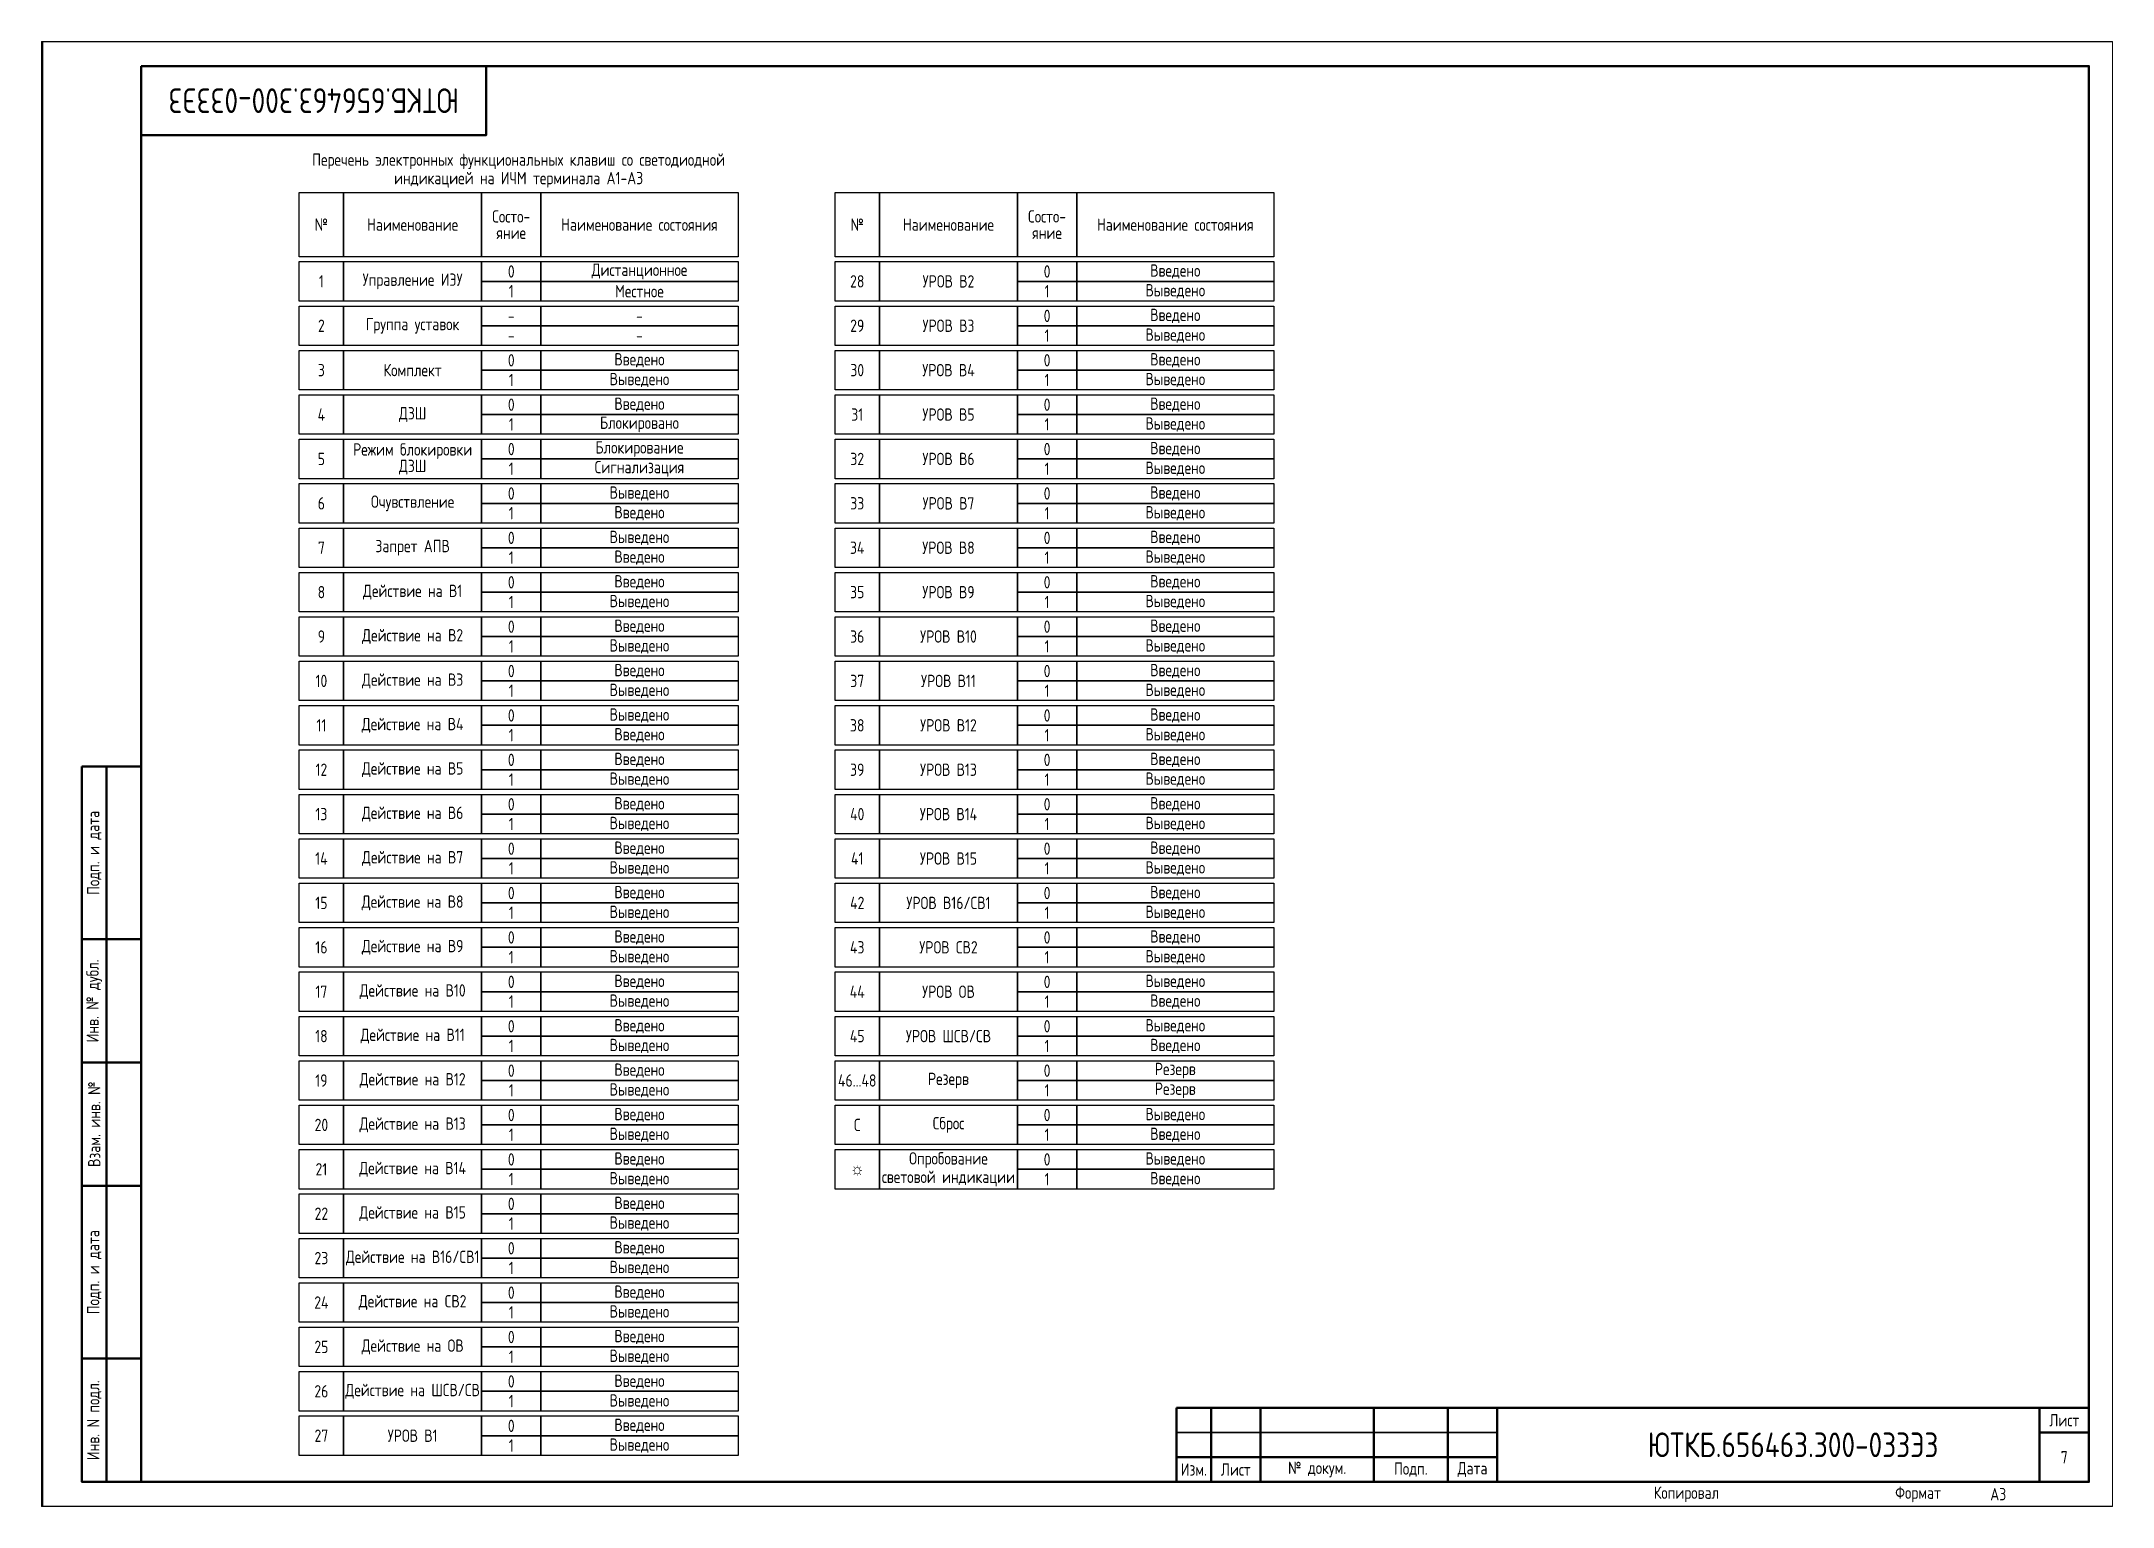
# Paper-space layout 'Лист7' of a CAD drawing. Header units: millimetres, sheet in inches. Extents: x 128.6 to 138.6, y 94.4 to 101.5.
# The model-space entities are those that its viewports show. They can reach past a viewport. Long polylines and large blocks are cut down to what shows.
import ezdxf

# ---------------------------------------------------------------- set-up
doc = ezdxf.new("R2010")
doc.units = ezdxf.units.MM
doc.styles.add('Gost type A_2.5', font='GOST_A.TTF', dxfattribs={"height": 2.5})
doc.styles.add('Gost_type_A', font='GOST_A.TTF')

psp = doc.layouts.new('Лист7')

msp = doc.modelspace()

# ---------------------------------------------------------------- texts
at = {"insert": (2575.19, 285), "char_height": 5, "width": 70, "attachment_point": 5, "rotation": 180, "style": 'Gost_type_A'}
msp.add_mtext('ЮТКБ.656463.300-033Э3', dxfattribs=at)
at = {"char_height": 2.5}
for s, insert, width, attachment_point, line_spacing_factor, style in [('Перечень электронных функциональных клавиш со светодиодной индикацией на ИЧМ терминала А1-A3', (2616.76, 267.36), 89, 8, 0.9, 'Gost_type_A'), ('№ ', (2576.76, 259.86), 9, 5, 0.8, 'Gost_type_A'), ('Наименование ', (2595.26, 259.86), 28, 5, 0.8, 'Gost_type_A'), ('Состо- яние', (2615.26, 259.86), 12, 5, 0.8, 'Gost_type_A'), ('Наименование состояния ', (2641.26, 259.86), 40, 5, 0.8, 'Gost_type_A'), ('№ ', (2685.42, 259.86), 9, 5, 0.8, 'Gost_type_A'), ('Наименование ', (2703.92, 259.86), 28, 5, 0.8, 'Gost_type_A'), ('Состо- яние', (2723.92, 259.86), 12, 5, 0.8, 'Gost_type_A'), ('Наименование состояния ', (2749.92, 259.86), 40, 5, 0.8, 'Gost_type_A'), ('1', (2576.76, 248.36), 9, 5, 0.8, 'Gost_type_A'), ('Управление ИЭУ', (2595.26, 248.36), 28, 5, 0.8, 'Gost_type_A'), ('0', (2615.26, 250.36), 12, 5, 0.8, 'Gost_type_A'), ('Дистанционное', (2641.26, 250.36), 40, 5, 0.8, 'Gost_type_A'), ('28', (2685.42, 248.36), 9, 5, 0.8, 'Gost_type_A'), ('УРОВ В2', (2703.92, 248.36), 28, 5, 0.8, 'Gost_type_A'), ('0', (2723.92, 250.36), 12, 5, 0.8, 'Gost_type_A'), ('Выведено', (2749.92, 246.36), 40, 5, 0.8, 'Gost_type_A'), ('Введено', (2749.92, 250.36), 40, 5, 0.8, 'Gost_type_A'), ('1', (2615.26, 246.36), 12, 5, 0.8, 'Gost_type_A'), ('Местное', (2641.26, 246.36), 40, 5, 0.8, 'Gost_type_A'), ('1', (2723.92, 246.36), 12, 5, 0.8, 'Gost_type_A'), ('2', (2576.76, 239.36), 9, 5, 0.8, 'Gost_type_A'), ('Группа уставок', (2595.26, 239.36), 28, 5, 0.8, 'Gost_type_A'), ('29', (2685.42, 239.36), 9, 5, 0.8, 'Gost_type_A'), ('УРОВ В3', (2703.92, 239.36), 28, 5, 0.8, 'Gost_type_A'), ('0', (2723.92, 241.36), 12, 5, 0.8, 'Gost_type_A'), ('Введено', (2749.92, 241.36), 40, 5, 0.8, 'Gost_type_A'), ('1', (2723.92, 237.36), 12, 5, 0.8, 'Gost_type_A'), ('Выведено', (2749.92, 237.36), 40, 5, 0.8, 'Gost_type_A'), ('3', (2576.76, 230.36), 9, 5, 0.8, 'Gost_type_A'), ('Комплект', (2595.26, 230.36), 28, 5, 0.8, 'Gost type A_2.5'), ('0', (2615.26, 232.36), 12, 5, 0.8, 'Gost_type_A'), ('Введено', (2641.26, 232.36), 40, 5, 0.8, 'Gost_type_A'), ('30', (2685.42, 230.36), 9, 5, 0.8, 'Gost_type_A'), ('УРОВ В4', (2703.92, 230.36), 28, 5, 0.8, 'Gost type A_2.5'), ('0', (2723.92, 232.36), 12, 5, 0.8, 'Gost_type_A'), ('Введено', (2749.92, 232.36), 40, 5, 0.8, 'Gost_type_A'), ('1', (2615.26, 228.36), 12, 5, 0.8, 'Gost_type_A'), ('Выведено', (2641.26, 228.36), 40, 5, 0.8, 'Gost_type_A'), ('1', (2723.92, 228.36), 12, 5, 0.8, 'Gost_type_A'), ('Выведено', (2749.92, 228.36), 40, 5, 0.8, 'Gost_type_A'), ('4', (2576.76, 221.36), 9, 5, 0.8, 'Gost_type_A'), ('ДЗШ', (2595.26, 221.36), 28, 5, 0.8, 'Gost type A_2.5'), ('0', (2615.26, 223.36), 12, 5, 0.8, 'Gost_type_A'), ('Введено', (2641.26, 223.36), 40, 5, 0.8, 'Gost_type_A'), ('31', (2685.42, 221.36), 9, 5, 0.8, 'Gost_type_A'), ('УРОВ В5', (2703.92, 221.36), 28, 5, 0.8, 'Gost type A_2.5'), ('0', (2723.92, 223.36), 12, 5, 0.8, 'Gost_type_A'), ('Введено', (2749.92, 223.36), 40, 5, 0.8, 'Gost_type_A'), ('1', (2615.26, 219.36), 12, 5, 0.8, 'Gost_type_A'), ('Блокировано', (2641.26, 219.36), 40, 5, 0.8, 'Gost_type_A'), ('1', (2723.92, 219.36), 12, 5, 0.8, 'Gost_type_A'), ('Выведено', (2749.92, 219.36), 40, 5, 0.8, 'Gost_type_A'), ('Режим блокировки ДЗШ', (2595.26, 212.36), 28, 5, 0.8, 'Gost_type_A'), ('0', (2615.26, 214.36), 12, 5, 0.8, 'Gost_type_A'), ('Блокирование ', (2641.26, 214.36), 40, 5, 0.8, 'Gost_type_A'), ('0', (2723.92, 214.36), 12, 5, 0.8, 'Gost_type_A'), ('Введено', (2749.92, 214.36), 40, 5, 0.8, 'Gost_type_A'), ('5', (2576.76, 212.36), 9, 5, 0.8, 'Gost_type_A'), ('1', (2615.26, 210.36), 12, 5, 0.8, 'Gost_type_A'), ('Сигнализация', (2641.26, 210.36), 40, 5, 0.8, 'Gost_type_A'), ('32', (2685.42, 212.36), 9, 5, 0.8, 'Gost_type_A'), ('УРОВ В6', (2703.92, 212.36), 28, 5, 0.8, 'Gost_type_A'), ('1', (2723.92, 210.36), 12, 5, 0.8, 'Gost_type_A'), ('Выведено', (2749.92, 210.36), 40, 5, 0.8, 'Gost_type_A'), ('0', (2615.26, 205.36), 12, 5, 0.8, 'Gost_type_A'), ('Выведено', (2641.26, 205.36), 40, 5, 0.8, 'Gost_type_A'), ('0', (2723.92, 205.36), 12, 5, 0.8, 'Gost_type_A'), ('Введено', (2749.92, 205.36), 40, 5, 0.8, 'Gost_type_A'), ('6', (2576.76, 203.36), 9, 5, 0.8, 'Gost_type_A'), ('Очувствление', (2595.26, 203.36), 28, 5, 0.8, 'Gost_type_A'), ('1', (2615.26, 201.36), 12, 5, 0.8, 'Gost_type_A'), ('Введено', (2641.26, 201.36), 40, 5, 0.8, 'Gost_type_A'), ('33', (2685.42, 203.36), 9, 5, 0.8, 'Gost_type_A'), ('УРОВ В7', (2703.92, 203.36), 28, 5, 0.8, 'Gost_type_A'), ('1', (2723.92, 201.36), 12, 5, 0.8, 'Gost_type_A'), ('Выведено', (2749.92, 201.36), 40, 5, 0.8, 'Gost_type_A'), ('0', (2615.26, 196.36), 12, 5, 0.8, 'Gost_type_A'), ('Выведено', (2641.26, 196.36), 40, 5, 0.8, 'Gost_type_A'), ('0', (2723.92, 196.36), 12, 5, 0.8, 'Gost_type_A'), ('Введено', (2749.92, 196.36), 40, 5, 0.8, 'Gost_type_A'), ('7', (2576.76, 194.36), 9, 5, 0.8, 'Gost_type_A'), ('Запрет АПВ', (2595.26, 194.36), 28, 5, 0.8, 'Gost_type_A'), ('1', (2615.26, 192.36), 12, 5, 0.8, 'Gost_type_A'), ('Введено', (2641.26, 192.36), 40, 5, 0.8, 'Gost_type_A'), ('34', (2685.42, 194.36), 9, 5, 0.8, 'Gost_type_A'), ('УРОВ В8', (2703.92, 194.36), 28, 5, 0.8, 'Gost_type_A'), ('1', (2723.92, 192.36), 12, 5, 0.8, 'Gost_type_A'), ('Выведено', (2749.92, 192.36), 40, 5, 0.8, 'Gost_type_A'), ('8', (2576.76, 185.36), 9, 5, 0.8, 'Gost_type_A'), ('Действие на В1', (2595.26, 185.36), 28, 5, 0.8, 'Gost_type_A'), ('0', (2615.26, 187.36), 12, 5, 0.8, 'Gost_type_A'), ('Выведено', (2641.26, 183.36), 40, 5, 0.8, 'Gost_type_A'), ('Введено', (2641.26, 187.36), 40, 5, 0.8, 'Gost_type_A'), ('35', (2685.42, 185.36), 9, 5, 0.8, 'Gost_type_A'), ('УРОВ В9', (2703.92, 185.36), 28, 5, 0.8, 'Gost_type_A'), ('0', (2723.92, 187.36), 12, 5, 0.8, 'Gost_type_A'), ('Выведено', (2749.92, 183.36), 40, 5, 0.8, 'Gost_type_A'), ('Введено', (2749.92, 187.36), 40, 5, 0.8, 'Gost_type_A'), ('1', (2615.26, 183.36), 12, 5, 0.8, 'Gost_type_A'), ('1', (2723.92, 183.36), 12, 5, 0.8, 'Gost_type_A'), ('9', (2576.76, 176.36), 9, 5, 0.8, 'Gost_type_A'), ('Действие на В2', (2595.26, 176.36), 28, 5, 0.8, 'Gost_type_A'), ('0', (2615.26, 178.36), 12, 5, 0.8, 'Gost_type_A'), ('Введено', (2641.26, 178.36), 40, 5, 0.8, 'Gost_type_A'), ('36', (2685.42, 176.36), 9, 5, 0.8, 'Gost_type_A'), ('УРОВ В10', (2703.92, 176.36), 28, 5, 0.8, 'Gost_type_A'), ('0', (2723.92, 178.36), 12, 5, 0.8, 'Gost_type_A'), ('Введено', (2749.92, 178.36), 40, 5, 0.8, 'Gost_type_A'), ('1', (2615.26, 174.36), 12, 5, 0.8, 'Gost_type_A'), ('Выведено', (2641.26, 174.36), 40, 5, 0.8, 'Gost_type_A'), ('1', (2723.92, 174.36), 12, 5, 0.8, 'Gost_type_A'), ('Выведено', (2749.92, 174.36), 40, 5, 0.8, 'Gost_type_A'), ('10', (2576.76, 167.36), 9, 5, 0.8, 'Gost_type_A'), ('Действие на В3', (2595.26, 167.36), 28, 5, 0.8, 'Gost_type_A'), ('0', (2615.26, 169.36), 12, 5, 0.8, 'Gost_type_A'), ('Введено', (2641.26, 169.36), 40, 5, 0.8, 'Gost_type_A'), ('37', (2685.42, 167.36), 9, 5, 0.8, 'Gost_type_A'), ('УРОВ В11', (2703.92, 167.36), 28, 5, 0.8, 'Gost_type_A'), ('0', (2723.92, 169.36), 12, 5, 0.8, 'Gost_type_A'), ('Введено', (2749.92, 169.36), 40, 5, 0.8, 'Gost_type_A'), ('1', (2615.26, 165.36), 12, 5, 0.8, 'Gost_type_A'), ('Выведено', (2641.26, 165.36), 40, 5, 0.8, 'Gost_type_A'), ('1', (2723.92, 165.36), 12, 5, 0.8, 'Gost_type_A'), ('Выведено', (2749.92, 165.36), 40, 5, 0.8, 'Gost_type_A'), ('11', (2576.76, 158.36), 9, 5, 0.8, 'Gost_type_A'), ('Действие на В4', (2595.26, 158.36), 28, 5, 0.8, 'Gost_type_A'), ('0', (2615.26, 160.36), 12, 5, 0.8, 'Gost_type_A'), ('Выведено', (2641.26, 160.36), 40, 5, 0.8, 'Gost_type_A'), ('38', (2685.42, 158.36), 9, 5, 0.8, 'Gost_type_A'), ('УРОВ В12', (2703.92, 158.36), 28, 5, 0.8, 'Gost_type_A'), ('0', (2723.92, 160.36), 12, 5, 0.8, 'Gost_type_A'), ('Введено', (2749.92, 160.36), 40, 5, 0.8, 'Gost_type_A'), ('1', (2615.26, 156.36), 12, 5, 0.8, 'Gost_type_A'), ('Введено', (2641.26, 156.36), 40, 5, 0.8, 'Gost_type_A'), ('1', (2723.92, 156.36), 12, 5, 0.8, 'Gost_type_A'), ('Выведено', (2749.92, 156.36), 40, 5, 0.8, 'Gost_type_A'), ('0', (2615.26, 151.36), 12, 5, 0.8, 'Gost_type_A'), ('Введено', (2641.26, 151.36), 40, 5, 0.8, 'Gost_type_A'), ('0', (2723.92, 151.36), 12, 5, 0.8, 'Gost_type_A'), ('Введено', (2749.92, 151.36), 40, 5, 0.8, 'Gost_type_A'), ('12', (2576.76, 149.36), 9, 5, 0.8, 'Gost_type_A'), ('Действие на В5', (2595.26, 149.36), 28, 5, 0.8, 'Gost_type_A'), ('1', (2615.26, 147.36), 12, 5, 0.8, 'Gost_type_A'), ('Выведено', (2641.26, 147.36), 40, 5, 0.8, 'Gost_type_A'), ('39', (2685.42, 149.36), 9, 5, 0.8, 'Gost_type_A'), ('УРОВ В13', (2703.92, 149.36), 28, 5, 0.8, 'Gost_type_A'), ('1', (2723.92, 147.36), 12, 5, 0.8, 'Gost_type_A'), ('Выведено', (2749.92, 147.36), 40, 5, 0.8, 'Gost_type_A'), ('0', (2615.26, 142.36), 12, 5, 0.8, 'Gost_type_A'), ('Введено', (2641.26, 142.36), 40, 5, 0.8, 'Gost_type_A'), ('0', (2723.92, 142.36), 12, 5, 0.8, 'Gost_type_A'), ('Введено', (2749.92, 142.36), 40, 5, 0.8, 'Gost_type_A'), ('13', (2576.76, 140.36), 9, 5, 0.8, 'Gost_type_A'), ('Действие на В6', (2595.26, 140.36), 28, 5, 0.8, 'Gost_type_A'), ('1', (2615.26, 138.36), 12, 5, 0.8, 'Gost_type_A'), ('Выведено', (2641.26, 138.36), 40, 5, 0.8, 'Gost_type_A'), ('40', (2685.42, 140.36), 9, 5, 0.8, 'Gost_type_A'), ('УРОВ В14', (2703.92, 140.36), 28, 5, 0.8, 'Gost_type_A'), ('1', (2723.92, 138.36), 12, 5, 0.8, 'Gost_type_A'), ('Выведено', (2749.92, 138.36), 40, 5, 0.8, 'Gost_type_A'), ('0', (2615.26, 133.36), 12, 5, 0.8, 'Gost_type_A'), ('Введено', (2641.26, 133.36), 40, 5, 0.8, 'Gost_type_A'), ('0', (2723.92, 133.36), 12, 5, 0.8, 'Gost_type_A'), ('Введено', (2749.92, 133.36), 40, 5, 0.8, 'Gost_type_A'), ('14', (2576.76, 131.36), 9, 5, 0.8, 'Gost_type_A'), ('Действие на В7', (2595.26, 131.36), 28, 5, 0.8, 'Gost_type_A'), ('1', (2615.26, 129.36), 12, 5, 0.8, 'Gost_type_A'), ('Выведено', (2641.26, 129.36), 40, 5, 0.8, 'Gost_type_A'), ('41', (2685.42, 131.36), 9, 5, 0.8, 'Gost_type_A'), ('УРОВ В15', (2703.92, 131.36), 28, 5, 0.8, 'Gost_type_A'), ('1', (2723.92, 129.36), 12, 5, 0.8, 'Gost_type_A'), ('Выведено', (2749.92, 129.36), 40, 5, 0.8, 'Gost_type_A'), ('15', (2576.76, 122.36), 9, 5, 0.8, 'Gost_type_A'), ('Действие на В8', (2595.26, 122.36), 28, 5, 0.8, 'Gost_type_A'), ('0', (2615.26, 124.36), 12, 5, 0.8, 'Gost_type_A'), ('Выведено', (2641.26, 120.36), 40, 5, 0.8, 'Gost_type_A'), ('Введено', (2641.26, 124.36), 40, 5, 0.8, 'Gost_type_A'), ('42', (2685.42, 122.36), 9, 5, 0.8, 'Gost_type_A'), ('УРОВ В16/СВ1', (2703.92, 122.36), 28, 5, 0.8, 'Gost_type_A'), ('0', (2723.92, 124.36), 12, 5, 0.8, 'Gost_type_A'), ('Выведено', (2749.92, 120.36), 40, 5, 0.8, 'Gost_type_A'), ('Введено', (2749.92, 124.36), 40, 5, 0.8, 'Gost_type_A'), ('1', (2615.26, 120.36), 12, 5, 0.8, 'Gost_type_A'), ('1', (2723.92, 120.36), 12, 5, 0.8, 'Gost_type_A'), ('16', (2576.76, 113.36), 9, 5, 0.8, 'Gost_type_A'), ('Действие на В9', (2595.26, 113.36), 28, 5, 0.8, 'Gost_type_A'), ('0', (2615.26, 115.36), 12, 5, 0.8, 'Gost_type_A'), ('Введено', (2641.26, 115.36), 40, 5, 0.8, 'Gost_type_A'), ('43', (2685.42, 113.36), 9, 5, 0.8, 'Gost_type_A'), ('УРОВ СВ2', (2703.92, 113.36), 28, 5, 0.8, 'Gost_type_A'), ('0', (2723.92, 115.36), 12, 5, 0.8, 'Gost_type_A'), ('Введено', (2749.92, 115.36), 40, 5, 0.8, 'Gost_type_A'), ('1', (2615.26, 111.36), 12, 5, 0.8, 'Gost_type_A'), ('Выведено', (2641.26, 111.36), 40, 5, 0.8, 'Gost_type_A'), ('1', (2723.92, 111.36), 12, 5, 0.8, 'Gost_type_A'), ('Выведено', (2749.92, 111.36), 40, 5, 0.8, 'Gost_type_A'), ('17', (2576.76, 104.36), 9, 5, 0.8, 'Gost_type_A'), ('Действие на В10', (2595.26, 104.36), 28, 5, 0.8, 'Gost_type_A'), ('0', (2615.26, 106.36), 12, 5, 0.8, 'Gost_type_A'), ('Введено', (2641.26, 106.36), 40, 5, 0.8, 'Gost_type_A'), ('44', (2685.42, 104.36), 9, 5, 0.8, 'Gost_type_A'), ('УРОВ ОВ', (2703.92, 104.36), 28, 5, 0.8, 'Gost_type_A'), ('0', (2723.92, 106.36), 12, 5, 0.8, 'Gost_type_A'), ('Выведено', (2749.92, 106.36), 40, 5, 0.8, 'Gost_type_A'), ('1', (2615.26, 102.36), 12, 5, 0.8, 'Gost_type_A'), ('Выведено', (2641.26, 102.36), 40, 5, 0.8, 'Gost_type_A'), ('1', (2723.92, 102.36), 12, 5, 0.8, 'Gost_type_A'), ('Введено', (2749.92, 102.36), 40, 5, 0.8, 'Gost_type_A'), ('18', (2576.76, 95.36), 9, 5, 0.8, 'Gost_type_A'), ('Действие на В11', (2595.26, 95.36), 28, 5, 0.8, 'Gost_type_A'), ('0', (2615.26, 97.36), 12, 5, 0.8, 'Gost_type_A'), ('Введено', (2641.26, 97.36), 40, 5, 0.8, 'Gost_type_A'), ('45', (2685.42, 95.36), 9, 5, 0.8, 'Gost_type_A'), ('УРОВ ШСВ/СВ', (2703.92, 95.36), 28, 5, 0.8, 'Gost_type_A'), ('0', (2723.92, 97.36), 12, 5, 0.8, 'Gost_type_A'), ('Выведено', (2749.92, 97.36), 40, 5, 0.8, 'Gost_type_A'), ('1', (2615.26, 93.36), 12, 5, 0.8, 'Gost_type_A'), ('Выведено', (2641.26, 93.36), 40, 5, 0.8, 'Gost_type_A'), ('1', (2723.92, 93.36), 12, 5, 0.8, 'Gost_type_A'), ('Введено', (2749.92, 93.36), 40, 5, 0.8, 'Gost_type_A'), ('0', (2615.26, 88.36), 12, 5, 0.8, 'Gost_type_A'), ('Введено', (2641.26, 88.36), 40, 5, 0.8, 'Gost_type_A'), ('0', (2723.92, 88.36), 12, 5, 0.8, 'Gost_type_A'), ('Резерв', (2749.92, 88.36), 40, 5, 0.8, 'Gost_type_A'), ('19', (2576.76, 86.36), 9, 5, 0.8, 'Gost_type_A'), ('Действие на В12', (2595.26, 86.36), 28, 5, 0.8, 'Gost_type_A'), ('1', (2615.26, 84.36), 12, 5, 0.8, 'Gost_type_A'), ('Выведено', (2641.26, 84.36), 40, 5, 0.8, 'Gost_type_A'), ('46...48', (2685.42, 86.36), 9, 5, 0.8, 'Gost_type_A'), ('Резерв', (2703.92, 86.36), 28, 5, 0.8, 'Gost_type_A'), ('1', (2723.92, 84.36), 12, 5, 0.8, 'Gost_type_A'), ('Резерв', (2749.92, 84.36), 40, 5, 0.8, 'Gost_type_A'), ('0', (2615.26, 79.36), 12, 5, 0.8, 'Gost_type_A'), ('Введено', (2641.26, 79.36), 40, 5, 0.8, 'Gost_type_A'), ('0', (2723.92, 79.36), 12, 5, 0.9, 'Gost_type_A'), ('Выведено', (2749.92, 79.36), 40, 5, 0.9, 'Gost_type_A'), ('20', (2576.76, 77.36), 9, 5, 0.8, 'Gost_type_A'), ('Действие на В13', (2595.26, 77.36), 28, 5, 0.8, 'Gost_type_A'), ('1', (2615.26, 75.36), 12, 5, 0.8, 'Gost_type_A'), ('Выведено', (2641.26, 75.36), 40, 5, 0.8, 'Gost_type_A'), ('C', (2685.42, 77.36), 9, 5, 0.9, 'Gost_type_A'), ('Сброс', (2703.92, 77.36), 28, 5, 0.9, 'Gost_type_A'), ('1', (2723.92, 75.36), 12, 5, 0.9, 'Gost_type_A'), ('Введено', (2749.92, 75.36), 40, 5, 0.9, 'Gost_type_A'), ('0', (2615.26, 70.36), 12, 5, 0.8, 'Gost_type_A'), ('Введено', (2641.26, 70.36), 40, 5, 0.8, 'Gost_type_A'), ('Опробование световой индикации', (2703.92, 68.36), 28, 5, 0.9, 'Gost_type_A'), ('0', (2723.92, 70.36), 12, 5, 0.9, 'Gost_type_A'), ('Выведено', (2749.92, 70.36), 40, 5, 0.9, 'Gost_type_A'), ('21', (2576.76, 68.36), 9, 5, 0.8, 'Gost_type_A'), ('Действие на В14', (2595.26, 68.36), 28, 5, 0.8, 'Gost_type_A'), ('1', (2615.26, 66.36), 12, 5, 0.8, 'Gost_type_A'), ('Выведено', (2641.26, 66.36), 40, 5, 0.8, 'Gost_type_A'), ('☼', (2685.42, 68.36), 9, 5, 0.9, 'Gost_type_A'), ('1', (2723.92, 66.36), 12, 5, 0.9, 'Gost_type_A'), ('Введено', (2749.92, 66.36), 40, 5, 0.9, 'Gost_type_A'), ('22', (2576.76, 59.36), 9, 5, 0.8, 'Gost_type_A'), ('Действие на В15', (2595.26, 59.36), 28, 5, 0.8, 'Gost_type_A'), ('0', (2615.26, 61.36), 12, 5, 0.8, 'Gost_type_A'), ('Выведено', (2641.26, 57.36), 40, 5, 0.8, 'Gost_type_A'), ('Введено', (2641.26, 61.36), 40, 5, 0.8, 'Gost_type_A'), ('1', (2615.26, 57.36), 12, 5, 0.8, 'Gost_type_A'), ('23', (2576.76, 50.36), 9, 5, 0.8, 'Gost_type_A'), ('Действие на В16/СВ1', (2595.26, 50.36), 28, 5, 0.8, 'Gost_type_A'), ('0', (2615.26, 52.36), 12, 5, 0.8, 'Gost_type_A'), ('Введено', (2641.26, 52.36), 40, 5, 0.8, 'Gost_type_A'), ('1', (2615.26, 48.36), 12, 5, 0.8, 'Gost_type_A'), ('Выведено', (2641.26, 48.36), 40, 5, 0.8, 'Gost_type_A'), ('24', (2576.76, 41.36), 9, 5, 0.8, 'Gost_type_A'), ('Действие на СВ2', (2595.26, 41.36), 28, 5, 0.8, 'Gost_type_A'), ('0', (2615.26, 43.36), 12, 5, 0.8, 'Gost_type_A'), ('Введено', (2641.26, 43.36), 40, 5, 0.8, 'Gost_type_A'), ('1', (2615.26, 39.36), 12, 5, 0.8, 'Gost_type_A'), ('Выведено', (2641.26, 39.36), 40, 5, 0.8, 'Gost_type_A'), ('25', (2576.76, 32.36), 9, 5, 0.8, 'Gost_type_A'), ('Действие на ОВ', (2595.26, 32.36), 28, 5, 0.8, 'Gost_type_A'), ('0', (2615.26, 34.36), 12, 5, 0.8, 'Gost_type_A'), ('Введено', (2641.26, 34.36), 40, 5, 0.8, 'Gost_type_A'), ('1', (2615.26, 30.36), 12, 5, 0.8, 'Gost_type_A'), ('Выведено', (2641.26, 30.36), 40, 5, 0.8, 'Gost_type_A'), ('0', (2615.26, 25.36), 12, 5, 0.8, 'Gost_type_A'), ('Введено', (2641.26, 25.31), 40, 5, 0.8, 'Gost_type_A'), ('26', (2576.76, 23.36), 9, 5, 0.8, 'Gost_type_A'), ('Действие на ШСВ/СВ', (2595.26, 23.36), 28, 5, 0.8, 'Gost_type_A'), ('1', (2615.26, 21.36), 12, 5, 0.8, 'Gost_type_A'), ('Выведено', (2641.26, 21.31), 40, 5, 0.8, 'Gost_type_A'), ('0', (2615.26, 16.36), 12, 5, 0.8, 'Gost_type_A'), ('Введено', (2641.26, 16.36), 40, 5, 0.8, 'Gost_type_A'), ('27', (2576.76, 14.36), 9, 5, 0.8, 'Gost_type_A'), ('УРОВ В1', (2595.26, 14.36), 28, 5, 0.8, 'Gost_type_A'), ('1', (2615.26, 12.36), 12, 5, 0.8, 'Gost_type_A'), ('Выведено', (2641.26, 12.36), 40, 5, 0.8, 'Gost_type_A')]:
    msp.add_mtext(s, dxfattribs=dict(at, insert=insert, width=width, attachment_point=attachment_point, line_spacing_factor=line_spacing_factor, style=style))
at = {"color": 242, "true_color": 0xcd2027, "char_height": 2.5, "attachment_point": 5, "line_spacing_factor": 0.8, "style": 'Gost_type_A'}
for insert, width in [((2615.26, 241.36), 12), ((2641.26, 241.36), 40), ((2615.26, 237.36), 12), ((2641.26, 237.36), 40)]:
    msp.add_mtext('-', dxfattribs=dict(at, insert=insert, width=width))
at = {"style": 'Gost_type_A'}
for s, insert, char_height, width, attachment_point in [('ЮТКБ.656463.300-033Э3', (2875.19, 12.5), 5, 120, 5), ('7', (2930.19, 10), 2.5, 10, 5), ('A3', (2915.19, 2.5), 2.5, 20, 4)]:
    msp.add_mtext(s, dxfattribs=dict(at, insert=insert, char_height=char_height, width=width, attachment_point=attachment_point))

# ---------------------------------------------------------------- blocks, each defined once
blk = doc.blocks.new('Формат_А3')
blk.add_lwpolyline([(-420, 297), (0, 297), (0, 0), (-420, 0)], close=True)
at = {"lineweight": 50}
blk.add_lwpolyline([(-400, 292), (-5, 292), (-5, 5), (-400, 5)], close=True, dxfattribs=at)
blk = doc.blocks.new('Штамп угловой верхний')
at = {"lineweight": 50}
blk.add_lwpolyline([(0, 0), (70, 0), (70, -14), (0, -14)], close=True, dxfattribs=at)
blk = doc.blocks.new('Штамп малый нижний')
at = {"lineweight": 50}
for points in [[(-185, 15), (-178, 15), (-178, 5), (-185, 5)], [(-178, 15), (-168, 15), (-168, 5), (-178, 5)], [(-168, 15), (-145, 15), (-145, 5), (-168, 5)], [(-145, 15), (-130, 15), (-130, 5), (-145, 5)], [(-130, 15), (-120, 15), (-120, 5), (-130, 5)], [(-120, 15), (-10, 15), (-10, 0), (-120, 0)], [(-10, 15), (0, 15), (0, 10), (-10, 10)], [(-10, 10), (0, 10), (0, 0), (-10, 0)], [(-185, 5), (-178, 5), (-178, 0), (-185, 0)], [(-178, 5), (-168, 5), (-168, 0), (-178, 0)], [(-168, 5), (-145, 5), (-145, 0), (-168, 0)], [(-145, 5), (-130, 5), (-130, 0), (-145, 0)], [(-130, 5), (-120, 5), (-120, 0), (-130, 0)]]:
    blk.add_lwpolyline(points, close=True, dxfattribs=at)
for points in [[(-185, 15), (-178, 15), (-178, 10), (-185, 10)], [(-178, 15), (-168, 15), (-168, 10), (-178, 10)], [(-168, 15), (-145, 15), (-145, 10), (-168, 10)], [(-145, 15), (-130, 15), (-130, 10), (-145, 10)], [(-130, 15), (-120, 15), (-120, 10), (-130, 10)], [(-185, 10), (-178, 10), (-178, 5), (-185, 5)], [(-178, 10), (-168, 10), (-168, 5), (-178, 5)], [(-168, 10), (-145, 10), (-145, 5), (-168, 5)], [(-145, 10), (-130, 10), (-130, 5), (-145, 5)], [(-130, 10), (-120, 10), (-120, 5), (-130, 5)]]:
    blk.add_lwpolyline(points, close=True)
at = {"char_height": 2.5, "style": 'Gost_type_A'}
for s, insert, width, attachment_point in [('Лист', (-5, 12.5), 10, 5), ('Изм.', (-181.5, 2.5), 7, 5), ('Лист', (-173, 2.5), 10, 5), ('№ докум.', (-156.5, 2.5), 23, 5), ('Подп.', (-137.5, 2.5), 15, 5), ('Дата', (-125, 2.5), 10, 5), ('Копировал', (-75, -2.53), 13.1202, 6), ('Формат', (-30, -2.53), 13.1202, 6)]:
    blk.add_mtext(s, dxfattribs=dict(at, insert=insert, width=width, attachment_point=attachment_point))
blk = doc.blocks.new('Штамп левый нижний')
at = {"lineweight": 50}
for points in [[(-12, 145), (-7, 145), (-7, 110), (-12, 110)], [(-7, 145), (0, 145), (0, 110), (-7, 110)], [(-12, 110), (-7, 110), (-7, 85), (-12, 85)], [(-7, 110), (0, 110), (0, 85), (-7, 85)], [(-12, 85), (-7, 85), (-7, 60), (-12, 60)], [(-7, 85), (0, 85), (0, 60), (-7, 60)], [(-12, 60), (-7, 60), (-7, 25), (-12, 25)], [(-7, 60), (0, 60), (0, 25), (-7, 25)], [(-12, 25), (-7, 25), (-7, 0), (-12, 0)], [(-7, 25), (0, 25), (0, 0), (-7, 0)]]:
    blk.add_lwpolyline(points, close=True, dxfattribs=at)
at = {"char_height": 2.5, "attachment_point": 5, "rotation": 90, "style": 'Gost_type_A'}
for s, insert, width in [('Подп. и дата', (-9.5, 127.5), 35), ('Инв. № дубл.', (-9.5, 97.5), 25), ('Взам. инв. №', (-9.5, 72.5), 25), ('Подп. и дата', (-9.5, 42.5), 35), ('Инв. N подл.', (-9.5, 12.5), 25)]:
    blk.add_mtext(s, dxfattribs=dict(at, insert=insert, width=width))

# ---------------------------------------------------------------- linework, layer by layer
for points in [[(2572.26, 266.36), (2581.26, 266.36), (2581.26, 253.36), (2572.26, 253.36)], [(2581.26, 266.36), (2609.26, 266.36), (2609.26, 253.36), (2581.26, 253.36)], [(2609.26, 266.36), (2621.26, 266.36), (2621.26, 253.36), (2609.26, 253.36)], [(2621.26, 266.36), (2661.26, 266.36), (2661.26, 253.36), (2621.26, 253.36)], [(2680.92, 266.36), (2689.92, 266.36), (2689.92, 253.36), (2680.92, 253.36)], [(2689.92, 266.36), (2717.92, 266.36), (2717.92, 253.36), (2689.92, 253.36)], [(2717.92, 266.36), (2729.92, 266.36), (2729.92, 253.36), (2717.92, 253.36)], [(2729.92, 266.36), (2769.92, 266.36), (2769.92, 253.36), (2729.92, 253.36)], [(2572.26, 252.36), (2581.26, 252.36), (2581.26, 244.36), (2572.26, 244.36)], [(2581.26, 252.36), (2609.26, 252.36), (2609.26, 244.36), (2581.26, 244.36)], [(2609.26, 252.36), (2621.26, 252.36), (2621.26, 248.36), (2609.26, 248.36)], [(2621.26, 252.36), (2661.26, 252.36), (2661.26, 248.36), (2621.26, 248.36)], [(2680.92, 252.36), (2689.92, 252.36), (2689.92, 244.36), (2680.92, 244.36)], [(2689.92, 252.36), (2717.92, 252.36), (2717.92, 244.36), (2689.92, 244.36)], [(2717.92, 252.36), (2729.92, 252.36), (2729.92, 248.36), (2717.92, 248.36)], [(2729.92, 252.36), (2769.92, 252.36), (2769.92, 248.36), (2729.92, 248.36)], [(2609.26, 248.36), (2621.26, 248.36), (2621.26, 244.36), (2609.26, 244.36)], [(2621.26, 248.36), (2661.26, 248.36), (2661.26, 244.36), (2621.26, 244.36)], [(2717.92, 248.36), (2729.92, 248.36), (2729.92, 244.36), (2717.92, 244.36)], [(2729.92, 248.36), (2769.92, 248.36), (2769.92, 244.36), (2729.92, 244.36)], [(2572.26, 243.36), (2581.26, 243.36), (2581.26, 235.36), (2572.26, 235.36)], [(2581.26, 243.36), (2609.26, 243.36), (2609.26, 235.36), (2581.26, 235.36)], [(2609.26, 243.36), (2621.26, 243.36), (2621.26, 239.36), (2609.26, 239.36)], [(2621.26, 243.36), (2661.26, 243.36), (2661.26, 239.36), (2621.26, 239.36)], [(2680.92, 243.36), (2689.92, 243.36), (2689.92, 235.36), (2680.92, 235.36)], [(2689.92, 243.36), (2717.92, 243.36), (2717.92, 235.36), (2689.92, 235.36)], [(2717.92, 243.36), (2729.92, 243.36), (2729.92, 239.36), (2717.92, 239.36)], [(2729.92, 243.36), (2769.92, 243.36), (2769.92, 239.36), (2729.92, 239.36)], [(2609.26, 239.36), (2621.26, 239.36), (2621.26, 235.36), (2609.26, 235.36)], [(2621.26, 239.36), (2661.26, 239.36), (2661.26, 235.36), (2621.26, 235.36)], [(2717.92, 239.36), (2729.92, 239.36), (2729.92, 235.36), (2717.92, 235.36)], [(2729.92, 239.36), (2769.92, 239.36), (2769.92, 235.36), (2729.92, 235.36)], [(2572.26, 234.36), (2581.26, 234.36), (2581.26, 226.36), (2572.26, 226.36)], [(2572.26, 234.36), (2581.26, 234.36), (2581.26, 226.36), (2572.26, 226.36)], [(2581.26, 234.36), (2609.26, 234.36), (2609.26, 226.36), (2581.26, 226.36)], [(2609.26, 234.36), (2621.26, 234.36), (2621.26, 230.36), (2609.26, 230.36)], [(2621.26, 234.36), (2661.26, 234.36), (2661.26, 230.36), (2621.26, 230.36)], [(2680.92, 234.36), (2689.92, 234.36), (2689.92, 226.36), (2680.92, 226.36)], [(2680.92, 234.36), (2689.92, 234.36), (2689.92, 226.36), (2680.92, 226.36)], [(2689.92, 234.36), (2717.92, 234.36), (2717.92, 226.36), (2689.92, 226.36)], [(2717.92, 234.36), (2729.92, 234.36), (2729.92, 230.36), (2717.92, 230.36)], [(2729.92, 234.36), (2769.92, 234.36), (2769.92, 230.36), (2729.92, 230.36)], [(2609.26, 230.36), (2621.26, 230.36), (2621.26, 226.36), (2609.26, 226.36)], [(2621.26, 230.36), (2661.26, 230.36), (2661.26, 226.36), (2621.26, 226.36)], [(2717.92, 230.36), (2729.92, 230.36), (2729.92, 226.36), (2717.92, 226.36)], [(2729.92, 230.36), (2769.92, 230.36), (2769.92, 226.36), (2729.92, 226.36)], [(2572.26, 225.36), (2581.26, 225.36), (2581.26, 217.36), (2572.26, 217.36)], [(2581.26, 225.36), (2609.26, 225.36), (2609.26, 217.36), (2581.26, 217.36)], [(2609.26, 225.36), (2621.26, 225.36), (2621.26, 221.36), (2609.26, 221.36)], [(2621.26, 225.36), (2661.26, 225.36), (2661.26, 221.36), (2621.26, 221.36)], [(2680.92, 225.36), (2689.92, 225.36), (2689.92, 217.36), (2680.92, 217.36)], [(2689.92, 225.36), (2717.92, 225.36), (2717.92, 217.36), (2689.92, 217.36)], [(2717.92, 225.36), (2729.92, 225.36), (2729.92, 221.36), (2717.92, 221.36)], [(2729.92, 225.36), (2769.92, 225.36), (2769.92, 221.36), (2729.92, 221.36)], [(2609.26, 221.36), (2621.26, 221.36), (2621.26, 217.36), (2609.26, 217.36)], [(2621.26, 221.36), (2661.26, 221.36), (2661.26, 217.36), (2621.26, 217.36)], [(2717.92, 221.36), (2729.92, 221.36), (2729.92, 217.36), (2717.92, 217.36)], [(2729.92, 221.36), (2769.92, 221.36), (2769.92, 217.36), (2729.92, 217.36)], [(2572.26, 216.36), (2581.26, 216.36), (2581.26, 208.36), (2572.26, 208.36)], [(2581.26, 216.36), (2609.26, 216.36), (2609.26, 208.36), (2581.26, 208.36)], [(2609.26, 216.36), (2621.26, 216.36), (2621.26, 212.36), (2609.26, 212.36)], [(2621.26, 216.36), (2661.26, 216.36), (2661.26, 212.36), (2621.26, 212.36)], [(2680.92, 216.36), (2689.92, 216.36), (2689.92, 208.36), (2680.92, 208.36)], [(2689.92, 216.36), (2717.92, 216.36), (2717.92, 208.36), (2689.92, 208.36)], [(2717.92, 216.36), (2729.92, 216.36), (2729.92, 212.36), (2717.92, 212.36)], [(2729.92, 216.36), (2769.92, 216.36), (2769.92, 212.36), (2729.92, 212.36)], [(2609.26, 212.36), (2621.26, 212.36), (2621.26, 208.36), (2609.26, 208.36)], [(2621.26, 212.36), (2661.26, 212.36), (2661.26, 208.36), (2621.26, 208.36)], [(2717.92, 212.36), (2729.92, 212.36), (2729.92, 208.36), (2717.92, 208.36)], [(2729.92, 212.36), (2769.92, 212.36), (2769.92, 208.36), (2729.92, 208.36)], [(2572.26, 207.36), (2581.26, 207.36), (2581.26, 199.36), (2572.26, 199.36)], [(2581.26, 207.36), (2609.26, 207.36), (2609.26, 199.36), (2581.26, 199.36)], [(2609.26, 207.36), (2621.26, 207.36), (2621.26, 203.36), (2609.26, 203.36)], [(2621.26, 207.36), (2661.26, 207.36), (2661.26, 203.36), (2621.26, 203.36)], [(2680.92, 207.36), (2689.92, 207.36), (2689.92, 199.36), (2680.92, 199.36)], [(2689.92, 207.36), (2717.92, 207.36), (2717.92, 199.36), (2689.92, 199.36)], [(2717.92, 207.36), (2729.92, 207.36), (2729.92, 203.36), (2717.92, 203.36)], [(2729.92, 207.36), (2769.92, 207.36), (2769.92, 203.36), (2729.92, 203.36)], [(2609.26, 203.36), (2621.26, 203.36), (2621.26, 199.36), (2609.26, 199.36)], [(2621.26, 203.36), (2661.26, 203.36), (2661.26, 199.36), (2621.26, 199.36)], [(2717.92, 203.36), (2729.92, 203.36), (2729.92, 199.36), (2717.92, 199.36)], [(2729.92, 203.36), (2769.92, 203.36), (2769.92, 199.36), (2729.92, 199.36)], [(2572.26, 198.36), (2581.26, 198.36), (2581.26, 190.36), (2572.26, 190.36)], [(2581.26, 198.36), (2609.26, 198.36), (2609.26, 190.36), (2581.26, 190.36)], [(2609.26, 198.36), (2621.26, 198.36), (2621.26, 194.36), (2609.26, 194.36)], [(2621.26, 198.36), (2661.26, 198.36), (2661.26, 194.36), (2621.26, 194.36)], [(2680.92, 198.36), (2689.92, 198.36), (2689.92, 190.36), (2680.92, 190.36)], [(2689.92, 198.36), (2717.92, 198.36), (2717.92, 190.36), (2689.92, 190.36)], [(2717.92, 198.36), (2729.92, 198.36), (2729.92, 194.36), (2717.92, 194.36)], [(2729.92, 198.36), (2769.92, 198.36), (2769.92, 194.36), (2729.92, 194.36)], [(2609.26, 194.36), (2621.26, 194.36), (2621.26, 190.36), (2609.26, 190.36)], [(2621.26, 194.36), (2661.26, 194.36), (2661.26, 190.36), (2621.26, 190.36)], [(2717.92, 194.36), (2729.92, 194.36), (2729.92, 190.36), (2717.92, 190.36)], [(2729.92, 194.36), (2769.92, 194.36), (2769.92, 190.36), (2729.92, 190.36)], [(2572.26, 189.36), (2581.26, 189.36), (2581.26, 181.36), (2572.26, 181.36)], [(2581.26, 189.36), (2609.26, 189.36), (2609.26, 181.36), (2581.26, 181.36)], [(2609.26, 189.36), (2621.26, 189.36), (2621.26, 185.36), (2609.26, 185.36)], [(2621.26, 189.36), (2661.26, 189.36), (2661.26, 185.36), (2621.26, 185.36)], [(2680.92, 189.36), (2689.92, 189.36), (2689.92, 181.36), (2680.92, 181.36)], [(2689.92, 189.36), (2717.92, 189.36), (2717.92, 181.36), (2689.92, 181.36)], [(2717.92, 189.36), (2729.92, 189.36), (2729.92, 185.36), (2717.92, 185.36)], [(2729.92, 189.36), (2769.92, 189.36), (2769.92, 185.36), (2729.92, 185.36)], [(2609.26, 185.36), (2621.26, 185.36), (2621.26, 181.36), (2609.26, 181.36)], [(2621.26, 185.36), (2661.26, 185.36), (2661.26, 181.36), (2621.26, 181.36)], [(2717.92, 185.36), (2729.92, 185.36), (2729.92, 181.36), (2717.92, 181.36)], [(2729.92, 185.36), (2769.92, 185.36), (2769.92, 181.36), (2729.92, 181.36)], [(2572.26, 180.36), (2581.26, 180.36), (2581.26, 172.36), (2572.26, 172.36)], [(2581.26, 180.36), (2609.26, 180.36), (2609.26, 172.36), (2581.26, 172.36)], [(2609.26, 180.36), (2621.26, 180.36), (2621.26, 176.36), (2609.26, 176.36)], [(2621.26, 180.36), (2661.26, 180.36), (2661.26, 176.36), (2621.26, 176.36)], [(2680.92, 180.36), (2689.92, 180.36), (2689.92, 172.36), (2680.92, 172.36)], [(2689.92, 180.36), (2717.92, 180.36), (2717.92, 172.36), (2689.92, 172.36)], [(2717.92, 180.36), (2729.92, 180.36), (2729.92, 176.36), (2717.92, 176.36)], [(2729.92, 180.36), (2769.92, 180.36), (2769.92, 176.36), (2729.92, 176.36)], [(2609.26, 176.36), (2621.26, 176.36), (2621.26, 172.36), (2609.26, 172.36)], [(2621.26, 176.36), (2661.26, 176.36), (2661.26, 172.36), (2621.26, 172.36)], [(2717.92, 176.36), (2729.92, 176.36), (2729.92, 172.36), (2717.92, 172.36)], [(2729.92, 176.36), (2769.92, 176.36), (2769.92, 172.36), (2729.92, 172.36)], [(2572.26, 171.36), (2581.26, 171.36), (2581.26, 163.36), (2572.26, 163.36)], [(2581.26, 171.36), (2609.26, 171.36), (2609.26, 163.36), (2581.26, 163.36)], [(2609.26, 171.36), (2621.26, 171.36), (2621.26, 167.36), (2609.26, 167.36)], [(2621.26, 171.36), (2661.26, 171.36), (2661.26, 167.36), (2621.26, 167.36)], [(2680.92, 171.36), (2689.92, 171.36), (2689.92, 163.36), (2680.92, 163.36)], [(2689.92, 171.36), (2717.92, 171.36), (2717.92, 163.36), (2689.92, 163.36)], [(2717.92, 171.36), (2729.92, 171.36), (2729.92, 167.36), (2717.92, 167.36)], [(2729.92, 171.36), (2769.92, 171.36), (2769.92, 167.36), (2729.92, 167.36)], [(2609.26, 167.36), (2621.26, 167.36), (2621.26, 163.36), (2609.26, 163.36)], [(2621.26, 167.36), (2661.26, 167.36), (2661.26, 163.36), (2621.26, 163.36)], [(2717.92, 167.36), (2729.92, 167.36), (2729.92, 163.36), (2717.92, 163.36)], [(2729.92, 167.36), (2769.92, 167.36), (2769.92, 163.36), (2729.92, 163.36)], [(2572.26, 162.36), (2581.26, 162.36), (2581.26, 154.36), (2572.26, 154.36)], [(2581.26, 162.36), (2609.26, 162.36), (2609.26, 154.36), (2581.26, 154.36)], [(2609.26, 162.36), (2621.26, 162.36), (2621.26, 158.36), (2609.26, 158.36)], [(2621.26, 162.36), (2661.26, 162.36), (2661.26, 158.36), (2621.26, 158.36)], [(2680.92, 162.36), (2689.92, 162.36), (2689.92, 154.36), (2680.92, 154.36)], [(2689.92, 162.36), (2717.92, 162.36), (2717.92, 154.36), (2689.92, 154.36)], [(2717.92, 162.36), (2729.92, 162.36), (2729.92, 158.36), (2717.92, 158.36)], [(2729.92, 162.36), (2769.92, 162.36), (2769.92, 158.36), (2729.92, 158.36)], [(2609.26, 158.36), (2621.26, 158.36), (2621.26, 154.36), (2609.26, 154.36)], [(2621.26, 158.36), (2661.26, 158.36), (2661.26, 154.36), (2621.26, 154.36)], [(2717.92, 158.36), (2729.92, 158.36), (2729.92, 154.36), (2717.92, 154.36)], [(2729.92, 158.36), (2769.92, 158.36), (2769.92, 154.36), (2729.92, 154.36)], [(2572.26, 153.36), (2581.26, 153.36), (2581.26, 145.36), (2572.26, 145.36)], [(2581.26, 153.36), (2609.26, 153.36), (2609.26, 145.36), (2581.26, 145.36)], [(2609.26, 153.36), (2621.26, 153.36), (2621.26, 149.36), (2609.26, 149.36)], [(2621.26, 153.36), (2661.26, 153.36), (2661.26, 149.36), (2621.26, 149.36)], [(2680.92, 153.36), (2689.92, 153.36), (2689.92, 145.36), (2680.92, 145.36)], [(2689.92, 153.36), (2717.92, 153.36), (2717.92, 145.36), (2689.92, 145.36)], [(2717.92, 153.36), (2729.92, 153.36), (2729.92, 149.36), (2717.92, 149.36)], [(2729.92, 153.36), (2769.92, 153.36), (2769.92, 149.36), (2729.92, 149.36)], [(2609.26, 149.36), (2621.26, 149.36), (2621.26, 145.36), (2609.26, 145.36)], [(2621.26, 149.36), (2661.26, 149.36), (2661.26, 145.36), (2621.26, 145.36)], [(2717.92, 149.36), (2729.92, 149.36), (2729.92, 145.36), (2717.92, 145.36)], [(2729.92, 149.36), (2769.92, 149.36), (2769.92, 145.36), (2729.92, 145.36)], [(2572.26, 144.36), (2581.26, 144.36), (2581.26, 136.36), (2572.26, 136.36)], [(2581.26, 144.36), (2609.26, 144.36), (2609.26, 136.36), (2581.26, 136.36)], [(2609.26, 144.36), (2621.26, 144.36), (2621.26, 140.36), (2609.26, 140.36)], [(2621.26, 144.36), (2661.26, 144.36), (2661.26, 140.36), (2621.26, 140.36)], [(2680.92, 144.36), (2689.92, 144.36), (2689.92, 136.36), (2680.92, 136.36)], [(2689.92, 144.36), (2717.92, 144.36), (2717.92, 136.36), (2689.92, 136.36)], [(2717.92, 144.36), (2729.92, 144.36), (2729.92, 140.36), (2717.92, 140.36)], [(2729.92, 144.36), (2769.92, 144.36), (2769.92, 140.36), (2729.92, 140.36)], [(2609.26, 140.36), (2621.26, 140.36), (2621.26, 136.36), (2609.26, 136.36)], [(2621.26, 140.36), (2661.26, 140.36), (2661.26, 136.36), (2621.26, 136.36)], [(2717.92, 140.36), (2729.92, 140.36), (2729.92, 136.36), (2717.92, 136.36)], [(2729.92, 140.36), (2769.92, 140.36), (2769.92, 136.36), (2729.92, 136.36)], [(2572.26, 135.36), (2581.26, 135.36), (2581.26, 127.36), (2572.26, 127.36)], [(2581.26, 135.36), (2609.26, 135.36), (2609.26, 127.36), (2581.26, 127.36)], [(2609.26, 135.36), (2621.26, 135.36), (2621.26, 131.36), (2609.26, 131.36)], [(2621.26, 135.36), (2661.26, 135.36), (2661.26, 131.36), (2621.26, 131.36)], [(2680.92, 135.36), (2689.92, 135.36), (2689.92, 127.36), (2680.92, 127.36)], [(2689.92, 135.36), (2717.92, 135.36), (2717.92, 127.36), (2689.92, 127.36)], [(2717.92, 135.36), (2729.92, 135.36), (2729.92, 131.36), (2717.92, 131.36)], [(2729.92, 135.36), (2769.92, 135.36), (2769.92, 131.36), (2729.92, 131.36)], [(2609.26, 131.36), (2621.26, 131.36), (2621.26, 127.36), (2609.26, 127.36)], [(2621.26, 131.36), (2661.26, 131.36), (2661.26, 127.36), (2621.26, 127.36)], [(2717.92, 131.36), (2729.92, 131.36), (2729.92, 127.36), (2717.92, 127.36)], [(2729.92, 131.36), (2769.92, 131.36), (2769.92, 127.36), (2729.92, 127.36)], [(2572.26, 126.36), (2581.26, 126.36), (2581.26, 118.36), (2572.26, 118.36)], [(2581.26, 126.36), (2609.26, 126.36), (2609.26, 118.36), (2581.26, 118.36)], [(2609.26, 126.36), (2621.26, 126.36), (2621.26, 122.36), (2609.26, 122.36)], [(2621.26, 126.36), (2661.26, 126.36), (2661.26, 122.36), (2621.26, 122.36)], [(2680.92, 126.36), (2689.92, 126.36), (2689.92, 118.36), (2680.92, 118.36)], [(2689.92, 126.36), (2717.92, 126.36), (2717.92, 118.36), (2689.92, 118.36)], [(2717.92, 126.36), (2729.92, 126.36), (2729.92, 122.36), (2717.92, 122.36)], [(2729.92, 126.36), (2769.92, 126.36), (2769.92, 122.36), (2729.92, 122.36)], [(2609.26, 122.36), (2621.26, 122.36), (2621.26, 118.36), (2609.26, 118.36)], [(2621.26, 122.36), (2661.26, 122.36), (2661.26, 118.36), (2621.26, 118.36)], [(2717.92, 122.36), (2729.92, 122.36), (2729.92, 118.36), (2717.92, 118.36)], [(2729.92, 122.36), (2769.92, 122.36), (2769.92, 118.36), (2729.92, 118.36)], [(2572.26, 117.36), (2581.26, 117.36), (2581.26, 109.36), (2572.26, 109.36)], [(2581.26, 117.36), (2609.26, 117.36), (2609.26, 109.36), (2581.26, 109.36)], [(2609.26, 117.36), (2621.26, 117.36), (2621.26, 113.36), (2609.26, 113.36)], [(2621.26, 117.36), (2661.26, 117.36), (2661.26, 113.36), (2621.26, 113.36)], [(2680.92, 117.36), (2689.92, 117.36), (2689.92, 109.36), (2680.92, 109.36)], [(2689.92, 117.36), (2717.92, 117.36), (2717.92, 109.36), (2689.92, 109.36)], [(2717.92, 117.36), (2729.92, 117.36), (2729.92, 113.36), (2717.92, 113.36)], [(2729.92, 117.36), (2769.92, 117.36), (2769.92, 113.36), (2729.92, 113.36)], [(2609.26, 113.36), (2621.26, 113.36), (2621.26, 109.36), (2609.26, 109.36)], [(2621.26, 113.36), (2661.26, 113.36), (2661.26, 109.36), (2621.26, 109.36)], [(2717.92, 113.36), (2729.92, 113.36), (2729.92, 109.36), (2717.92, 109.36)], [(2729.92, 113.36), (2769.92, 113.36), (2769.92, 109.36), (2729.92, 109.36)], [(2572.26, 108.36), (2581.26, 108.36), (2581.26, 100.36), (2572.26, 100.36)], [(2581.26, 108.36), (2609.26, 108.36), (2609.26, 100.36), (2581.26, 100.36)], [(2609.26, 108.36), (2621.26, 108.36), (2621.26, 104.36), (2609.26, 104.36)], [(2621.26, 108.36), (2661.26, 108.36), (2661.26, 104.36), (2621.26, 104.36)], [(2680.92, 108.36), (2689.92, 108.36), (2689.92, 100.36), (2680.92, 100.36)], [(2689.92, 108.36), (2717.92, 108.36), (2717.92, 100.36), (2689.92, 100.36)], [(2717.92, 108.36), (2729.92, 108.36), (2729.92, 104.36), (2717.92, 104.36)], [(2729.92, 108.36), (2769.92, 108.36), (2769.92, 104.36), (2729.92, 104.36)], [(2609.26, 104.36), (2621.26, 104.36), (2621.26, 100.36), (2609.26, 100.36)], [(2621.26, 104.36), (2661.26, 104.36), (2661.26, 100.36), (2621.26, 100.36)], [(2717.92, 104.36), (2729.92, 104.36), (2729.92, 100.36), (2717.92, 100.36)], [(2729.92, 104.36), (2769.92, 104.36), (2769.92, 100.36), (2729.92, 100.36)], [(2572.26, 99.36), (2581.26, 99.36), (2581.26, 91.36), (2572.26, 91.36)], [(2581.26, 99.36), (2609.26, 99.36), (2609.26, 91.36), (2581.26, 91.36)], [(2609.26, 99.36), (2621.26, 99.36), (2621.26, 95.36), (2609.26, 95.36)], [(2621.26, 99.36), (2661.26, 99.36), (2661.26, 95.36), (2621.26, 95.36)], [(2680.92, 99.36), (2689.92, 99.36), (2689.92, 91.36), (2680.92, 91.36)], [(2689.92, 99.36), (2717.92, 99.36), (2717.92, 91.36), (2689.92, 91.36)], [(2717.92, 99.36), (2729.92, 99.36), (2729.92, 95.36), (2717.92, 95.36)], [(2729.92, 99.36), (2769.92, 99.36), (2769.92, 95.36), (2729.92, 95.36)], [(2609.26, 95.36), (2621.26, 95.36), (2621.26, 91.36), (2609.26, 91.36)], [(2621.26, 95.36), (2661.26, 95.36), (2661.26, 91.36), (2621.26, 91.36)], [(2717.92, 95.36), (2729.92, 95.36), (2729.92, 91.36), (2717.92, 91.36)], [(2729.92, 95.36), (2769.92, 95.36), (2769.92, 91.36), (2729.92, 91.36)], [(2572.26, 90.36), (2581.26, 90.36), (2581.26, 82.36), (2572.26, 82.36)], [(2581.26, 90.36), (2609.26, 90.36), (2609.26, 82.36), (2581.26, 82.36)], [(2609.26, 90.36), (2621.26, 90.36), (2621.26, 86.36), (2609.26, 86.36)], [(2621.26, 90.36), (2661.26, 90.36), (2661.26, 86.36), (2621.26, 86.36)], [(2680.92, 90.36), (2689.92, 90.36), (2689.92, 82.36), (2680.92, 82.36)], [(2689.92, 90.36), (2717.92, 90.36), (2717.92, 82.36), (2689.92, 82.36)], [(2717.92, 90.36), (2729.92, 90.36), (2729.92, 86.36), (2717.92, 86.36)], [(2729.92, 90.36), (2769.92, 90.36), (2769.92, 86.36), (2729.92, 86.36)], [(2609.26, 86.36), (2621.26, 86.36), (2621.26, 82.36), (2609.26, 82.36)], [(2621.26, 86.36), (2661.26, 86.36), (2661.26, 82.36), (2621.26, 82.36)], [(2717.92, 86.36), (2729.92, 86.36), (2729.92, 82.36), (2717.92, 82.36)], [(2729.92, 86.36), (2769.92, 86.36), (2769.92, 82.36), (2729.92, 82.36)], [(2572.26, 81.36), (2581.26, 81.36), (2581.26, 73.36), (2572.26, 73.36)], [(2581.26, 81.36), (2609.26, 81.36), (2609.26, 73.36), (2581.26, 73.36)], [(2609.26, 81.36), (2621.26, 81.36), (2621.26, 77.36), (2609.26, 77.36)], [(2621.26, 81.36), (2661.26, 81.36), (2661.26, 77.36), (2621.26, 77.36)], [(2680.92, 81.36), (2689.92, 81.36), (2689.92, 73.36), (2680.92, 73.36)], [(2689.92, 81.36), (2717.92, 81.36), (2717.92, 73.36), (2689.92, 73.36)], [(2717.92, 81.36), (2729.92, 81.36), (2729.92, 77.36), (2717.92, 77.36)], [(2729.92, 81.36), (2769.92, 81.36), (2769.92, 77.36), (2729.92, 77.36)], [(2609.26, 77.36), (2621.26, 77.36), (2621.26, 73.36), (2609.26, 73.36)], [(2621.26, 77.36), (2661.26, 77.36), (2661.26, 73.36), (2621.26, 73.36)], [(2717.92, 77.36), (2729.92, 77.36), (2729.92, 73.36), (2717.92, 73.36)], [(2729.92, 77.36), (2769.92, 77.36), (2769.92, 73.36), (2729.92, 73.36)], [(2572.26, 72.36), (2581.26, 72.36), (2581.26, 64.36), (2572.26, 64.36)], [(2581.26, 72.36), (2609.26, 72.36), (2609.26, 64.36), (2581.26, 64.36)], [(2609.26, 72.36), (2621.26, 72.36), (2621.26, 68.36), (2609.26, 68.36)], [(2621.26, 72.36), (2661.26, 72.36), (2661.26, 68.36), (2621.26, 68.36)], [(2680.92, 72.36), (2689.92, 72.36), (2689.92, 64.36), (2680.92, 64.36)], [(2689.92, 72.36), (2717.92, 72.36), (2717.92, 64.36), (2689.92, 64.36)], [(2717.92, 72.36), (2729.92, 72.36), (2729.92, 68.36), (2717.92, 68.36)], [(2729.92, 72.36), (2769.92, 72.36), (2769.92, 68.36), (2729.92, 68.36)], [(2609.26, 68.36), (2621.26, 68.36), (2621.26, 64.36), (2609.26, 64.36)], [(2621.26, 68.36), (2661.26, 68.36), (2661.26, 64.36), (2621.26, 64.36)], [(2717.92, 68.36), (2729.92, 68.36), (2729.92, 64.36), (2717.92, 64.36)], [(2729.92, 68.36), (2769.92, 68.36), (2769.92, 64.36), (2729.92, 64.36)], [(2572.26, 63.36), (2581.26, 63.36), (2581.26, 55.36), (2572.26, 55.36)], [(2581.26, 63.36), (2609.26, 63.36), (2609.26, 55.36), (2581.26, 55.36)], [(2609.26, 63.36), (2621.26, 63.36), (2621.26, 59.36), (2609.26, 59.36)], [(2621.26, 63.36), (2661.26, 63.36), (2661.26, 59.36), (2621.26, 59.36)], [(2609.26, 59.36), (2621.26, 59.36), (2621.26, 55.36), (2609.26, 55.36)], [(2621.26, 59.36), (2661.26, 59.36), (2661.26, 55.36), (2621.26, 55.36)], [(2572.26, 54.36), (2581.26, 54.36), (2581.26, 46.36), (2572.26, 46.36)], [(2581.26, 54.36), (2609.26, 54.36), (2609.26, 46.36), (2581.26, 46.36)], [(2609.26, 54.36), (2621.26, 54.36), (2621.26, 50.36), (2609.26, 50.36)], [(2621.26, 54.36), (2661.26, 54.36), (2661.26, 50.36), (2621.26, 50.36)], [(2609.26, 50.36), (2621.26, 50.36), (2621.26, 46.36), (2609.26, 46.36)], [(2621.26, 50.36), (2661.26, 50.36), (2661.26, 46.36), (2621.26, 46.36)], [(2572.26, 45.36), (2581.26, 45.36), (2581.26, 37.36), (2572.26, 37.36)], [(2581.26, 45.36), (2609.26, 45.36), (2609.26, 37.36), (2581.26, 37.36)], [(2609.26, 45.36), (2621.26, 45.36), (2621.26, 41.36), (2609.26, 41.36)], [(2621.26, 45.36), (2661.26, 45.36), (2661.26, 41.36), (2621.26, 41.36)], [(2609.26, 41.36), (2621.26, 41.36), (2621.26, 37.36), (2609.26, 37.36)], [(2621.26, 41.36), (2661.26, 41.36), (2661.26, 37.36), (2621.26, 37.36)], [(2572.26, 36.36), (2581.26, 36.36), (2581.26, 28.36), (2572.26, 28.36)], [(2581.26, 36.36), (2609.26, 36.36), (2609.26, 28.36), (2581.26, 28.36)], [(2609.26, 36.36), (2621.26, 36.36), (2621.26, 32.36), (2609.26, 32.36)], [(2621.26, 36.36), (2661.26, 36.36), (2661.26, 32.36), (2621.26, 32.36)], [(2609.26, 32.36), (2621.26, 32.36), (2621.26, 28.36), (2609.26, 28.36)], [(2621.26, 32.36), (2661.26, 32.36), (2661.26, 28.36), (2621.26, 28.36)], [(2572.26, 27.36), (2581.26, 27.36), (2581.26, 19.36), (2572.26, 19.36)], [(2581.26, 27.36), (2609.26, 27.36), (2609.26, 19.36), (2581.26, 19.36)], [(2609.26, 27.36), (2621.26, 27.36), (2621.26, 23.36), (2609.26, 23.36)], [(2621.26, 27.36), (2661.26, 27.36), (2661.26, 23.36), (2621.26, 23.36)], [(2609.26, 23.36), (2621.26, 23.36), (2621.26, 19.36), (2609.26, 19.36)], [(2621.26, 23.36), (2661.26, 23.36), (2661.26, 19.36), (2621.26, 19.36)], [(2572.26, 18.36), (2581.26, 18.36), (2581.26, 10.36), (2572.26, 10.36)], [(2581.26, 18.36), (2609.26, 18.36), (2609.26, 10.36), (2581.26, 10.36)], [(2609.26, 18.36), (2621.26, 18.36), (2621.26, 14.36), (2609.26, 14.36)], [(2621.26, 18.36), (2661.26, 18.36), (2661.26, 14.36), (2621.26, 14.36)], [(2609.26, 14.36), (2621.26, 14.36), (2621.26, 10.36), (2609.26, 10.36)], [(2621.26, 14.36), (2661.26, 14.36), (2661.26, 10.36), (2621.26, 10.36)]]:
    msp.add_lwpolyline(points, close=True)

# ---------------------------------------------------------------- block references
for name, p in [('Формат_А3', (2520.19, 0)), ('Формат_А3', (2940.19, 0)), ('Штамп угловой верхний', (2540.19, 292)), ('Штамп левый нижний', (2540.19, 5)), ('Штамп малый нижний', (2935.19, 5))]:
    msp.add_blockref(name, p)

msp.set_redraw_order([(e.dxf.handle, doc.entitydb.next_handle()) for e in msp.query("TEXT MTEXT ATTDEF DIMENSION ARC_DIMENSION")])  # texts and dimensions are drawn at this point

# ---------------------------------------------------------------- viewports
at = {"layer": '0', "view_target_point": (1406.353, 188.427)}
psp.add_viewport(center=(133.598, 97.982), size=(10.078, 7.12672), view_center_point=(1323.647, -39.927), view_height=297, dxfattribs=at)

doc.saveas('drawing.dxf')
